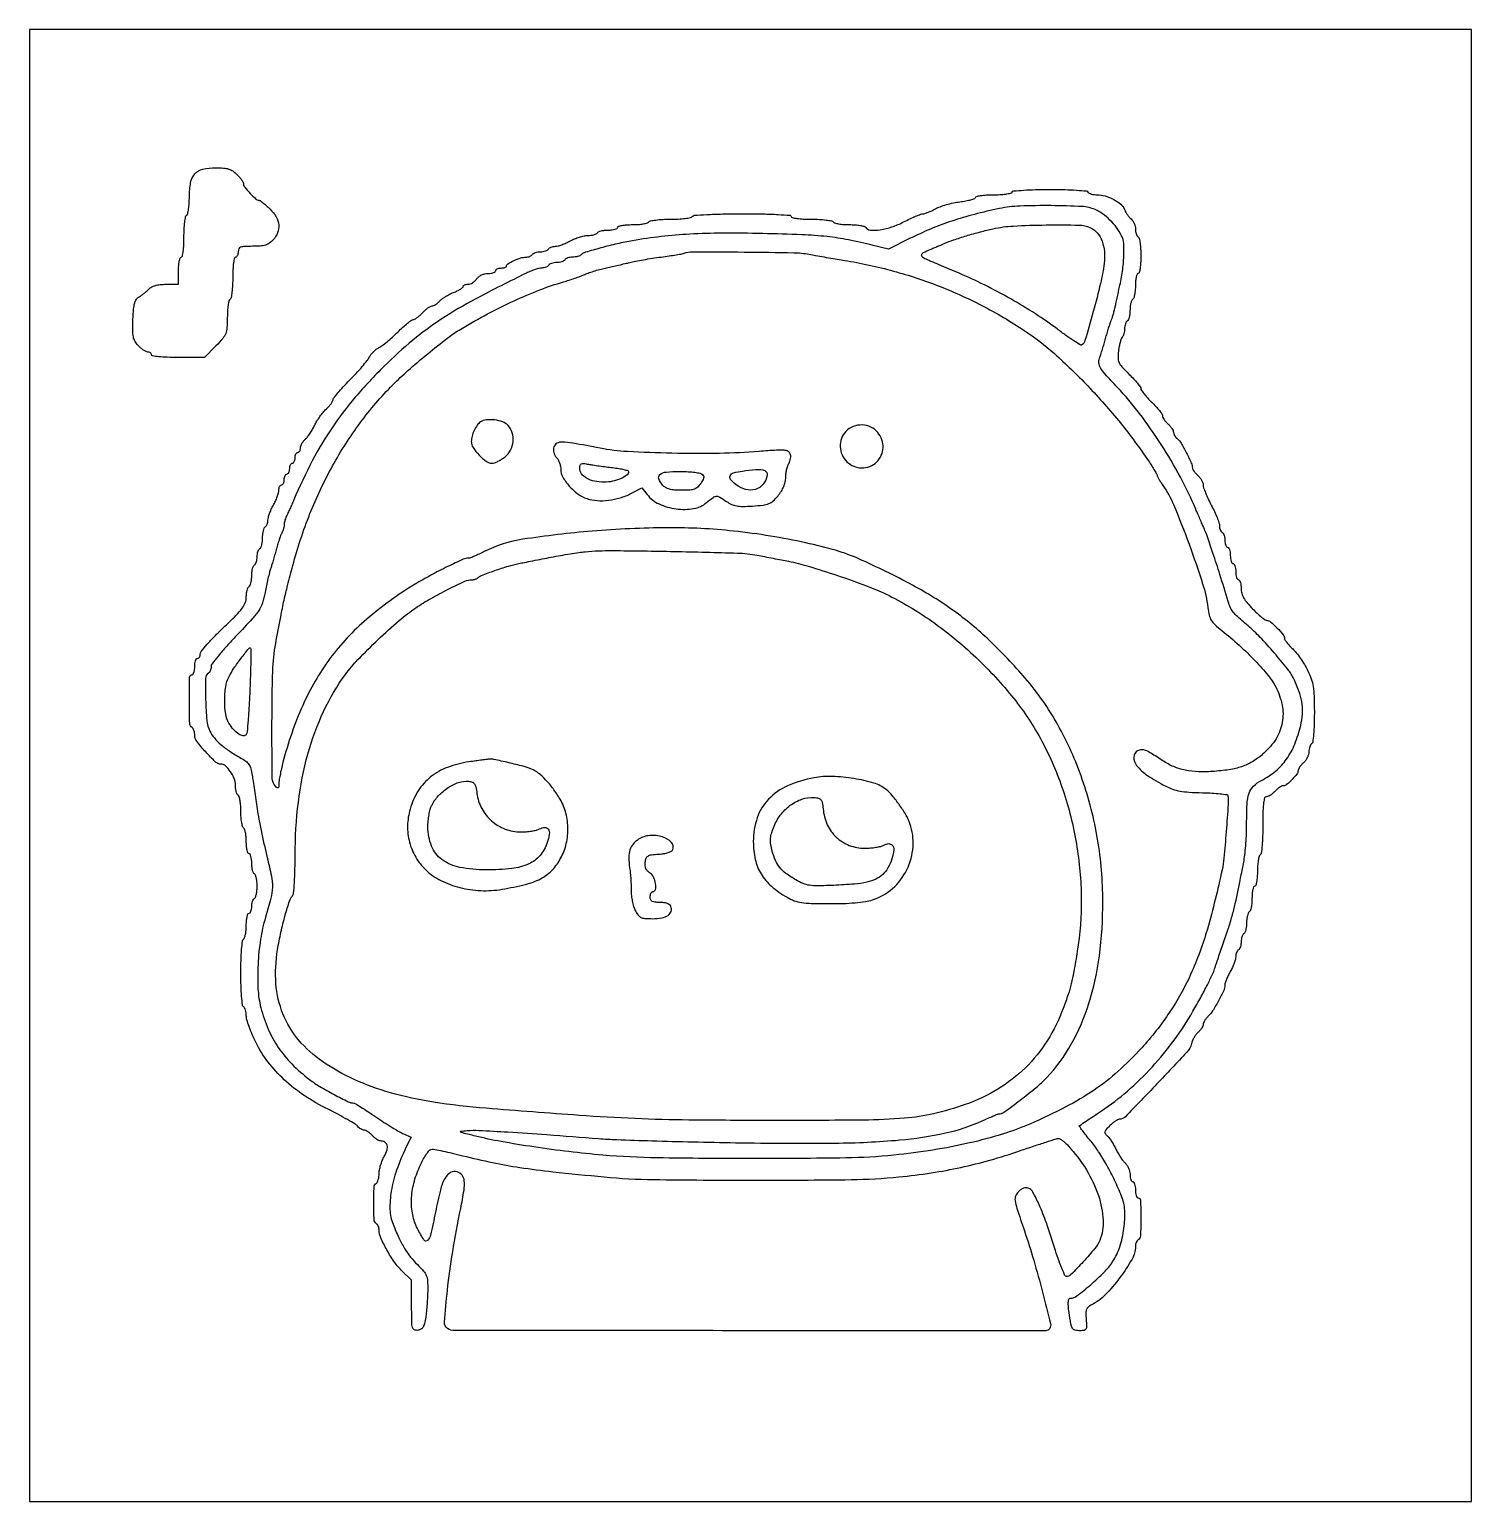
# Model space of a CAD drawing. Extents: x 0 to 532, y 0 to 543.
import ezdxf

# ---------------------------------------------------------------- set-up
doc = ezdxf.new("R2010")
doc.units = 0

msp = doc.modelspace()

# ---------------------------------------------------------------- linework, layer by layer
msp.add_lwpolyline([(0, 271.5), (0, 0), (266, 0), (532, 0), (532, 271.5), (532, 543), (266, 543), (0, 543)], close=True)
for points in [[(76.545455, 489.545455, -0.020418), (77.485144, 488.525716, -0.024553), (78.278977, 487.491477, -0.02436), (78.851518, 486.571805, -0.127719), (79, 486, 0.171785), (79.428117, 484.790688, 0.018872), (81.394948, 482.540188, 0.018275), (83.525185, 480.440091, 0.187587), (84.656938, 480, -0.157435), (85.099265, 479.857184, -0.01101), (86.153777, 479.061126, -0.014749), (87.384731, 478.028196, -0.010533), (88.702393, 476.803833, -0.067333), (90.990259, 473.895512, -0.109088), (91.960326, 470.9162, -0.120191), (91.545849, 468.012371, -0.093566), (89.825686, 465.314451, -0.054835), (88.470528, 464.156592, -0.07468), (87.024062, 463.460713, -0.05629), (85.141577, 463.104799, -0.018602), (82.325686, 463, 0.01035), (79.300957, 462.937381, 0.079629), (77.915711, 462.656115, 0.189981), (77.24653, 462.05153, 0.115656), (77, 461, -0.048028), (76.926307, 460.234582, -0.068025), (76.70625, 459.5875, -0.088204), (76.381882, 459.151477, -0.191087), (76, 459, 0.354422), (75.590659, 458.668156, 0.018695), (75.283598, 456.889754, 0.021763), (75.068713, 454.510506, 0.011639), (75, 451.559017, -0.012539), (74.927367, 448.663205, -0.018327), (74.70625, 446.122275, -0.014001), (74.394315, 444.07843, -0.21256), (74, 443.5, 0.201945), (73.60777, 442.949065, 0.018386), (73.29375, 441.256031, 0.021513), (73.072788, 439.130932, 0.015147), (73, 436.728835, -0.016036), (72.877784, 432.919098, -0.079918), (72.404807, 430.839521, -0.081413), (71.307083, 429.031269, -0.016992), (68.791792, 426.287852), (64.583584, 422), (54.791792, 422, -0.008264), (50.802254, 422.065941, -0.017182), (47.697948, 422.275532, -0.012841), (45.364854, 422.574513, -0.370041), (45, 423, 0.131618), (44.897846, 423.381349, 0.100605), (44.61058, 423.70625, 0.088108), (44.180861, 423.924805, 0.073819), (43.674314, 424, -0.116107), (43.017227, 424.15467, -0.031404), (42.085668, 424.694427, -0.030021), (41.075368, 425.459206, -0.027164), (40.12776, 426.364006, -0.057337), (38.95323, 427.942705, -0.082227), (38.338463, 429.570992, -0.049771), (38.114811, 431.858432, -0.009678), (38.203446, 436.009239, -0.009515), (38.438438, 439.938388, -0.046777), (38.818825, 442.124811, -0.088423), (39.458278, 443.47563, -0.111613), (40.485914, 444.395232, 0.02549), (41.364511, 444.944402, 0.01463), (42.367683, 445.689537, 0.01459), (43.334536, 446.49945, 0.023501), (44.103209, 447.25, -0.083385), (45.109586, 448.021549, -0.053869), (46.476301, 448.567527, -0.043551), (48.218665, 448.894275, -0.024588), (50.367295, 449), (55, 449), (55, 454, -0.01883), (55.072205, 455.916554, -0.03053), (55.29375, 457.53125, -0.031449), (55.610183, 458.719449, -0.322437), (56, 459, 0.354422), (56.409341, 459.331844, 0.018695), (56.716402, 461.110246, 0.021763), (56.931287, 463.489494, 0.011639), (57, 466.440983, -0.012539), (57.072633, 469.336795, -0.018327), (57.29375, 471.877725, -0.014001), (57.605685, 473.92157, -0.21256), (58, 474.5, 0.201683), (58.392183, 475.050282, 0.018495), (58.70625, 476.736155, 0.021591), (58.927208, 478.852665, 0.015213), (59, 481.244566, -0.044155), (59.471602, 486.574501, -0.140503), (61.029786, 489.753935, -0.153841), (63.934762, 491.458537, -0.056399), (68.719769, 492, -0.018908), (71.598215, 491.891111, -0.05714), (73.522342, 491.521506, -0.073036), (75.040903, 490.78843, -0.047495)], [(390.5, 483, 0.141978), (390.926041, 482.614759, 0.041888), (391.755269, 482.29375, 0.038353), (392.793085, 482.07368, 0.033084), (393.905379, 482, -0.072089), (396.886171, 481.567987, -0.051224), (400.013766, 480.281578, -0.053102), (402.618695, 478.50449, -0.126338), (403.960733, 476.60328, 0.036272), (404.395737, 475.669196, 0.024322), (405.018794, 474.668705, 0.024533), (405.721007, 473.753891, 0.043614), (406.395824, 473.086458, -0.071543), (407.010156, 472.407173, -0.044601), (407.528773, 471.465123, -0.04389), (407.881853, 470.421992, -0.059734), (408, 469.436572, 0.039551), (408.073901, 468.503768, 0.04255), (408.29375, 467.617557, 0.046682), (408.61574, 466.899452, 0.126268), (409, 466.5, -0.204655), (409.392727, 465.942244, -0.017258), (409.70625, 464.171475, -0.020711), (409.927252, 461.953428, -0.014475), (410, 459.440983, -0.014034), (409.929521, 456.930417, -0.024479), (409.711186, 454.860246, -0.022248), (409.399909, 453.312875, -0.344703), (409, 453, 0.308946), (408.611648, 452.73472, 0.037703), (408.29375, 451.695461, 0.03416), (408.072294, 450.261135, 0.021227), (408, 448.559017, -0.02093), (407.926887, 446.813184, -0.027868), (407.70625, 445.241025, -0.027581), (407.388891, 443.999702, -0.179846), (407, 443.5, 0.158284), (406.61344, 443.044084, 0.036095), (406.29375, 442.070061, 0.033884), (406.073436, 440.840047, 0.02738), (406, 439.5, -0.02738), (405.926564, 438.159953, -0.033884), (405.70625, 436.929939, -0.036095), (405.38656, 435.955916, -0.158284), (405, 435.5, 0.123387), (404.615893, 435.105214, 0.047457), (404.29375, 434.405225, 0.0433), (404.073939, 433.544102, 0.040867), (404, 432.640983, -0.034678), (403.935584, 431.713328, -0.032157), (403.743363, 430.779226, -0.033729), (403.462214, 429.970754, -0.085572), (403.126343, 429.45, 0.10118), (402.756223, 428.835181, 0.018459), (402.357284, 427.56043, 0.019187), (401.997363, 426.009384, 0.016383), (401.735108, 424.351463, 0.033425), (401.590227, 421.825563, 0.105372), (401.957645, 420.178631, 0.078227), (403.029397, 418.562612, 0.013259), (405.608766, 415.893255, -0.011732), (407.290827, 414.163113, -0.016246), (408.710075, 412.529702, -0.012772), (409.793823, 411.125569, -0.159272), (410, 410.49474, 0.155491), (410.197738, 409.874265, 0.014558), (411.175, 408.578387, 0.017585), (412.467929, 407.075436, 0.012929), (414, 405.5, -0.013552), (415.532003, 403.9207, -0.018254), (416.825, 402.40598, -0.015476), (417.797411, 401.097582, -0.15323), (418, 400.45204, 0.116386), (418.132194, 399.89182, 0.033013), (418.5875, 399.113776, 0.031344), (419.234548, 398.276839, 0.028616), (420, 397.5, -0.030542), (420.765408, 396.717205, -0.032529), (421.4125, 395.862576, -0.034438), (421.865827, 395.060035, -0.111796), (422, 394.467457, 0.096827), (422.109526, 393.907184, 0.04183), (422.455166, 393.226264, 0.039331), (422.956622, 392.54131, 0.0419), (423.549502, 391.958917, -0.088503), (424.890341, 390.371939, -0.013925), (426.848243, 386.76347, -0.013056), (428.610374, 383.051104, -0.104646), (429, 381.209852, 0.132169), (429.123987, 380.748998, 0.027552), (429.5875, 380.042634, 0.027132), (430.234368, 379.258964, 0.022734), (431, 378.5, -0.042591), (431.765299, 377.678675, -0.0381), (432.4125, 376.709562, -0.040136), (432.858077, 375.744162, -0.088275), (433, 374.946558, 0.083383), (433.167695, 373.947982, 0.012554), (433.88125, 372.039952, 0.013795), (434.85138, 369.811335, 0.011525), (436, 367.5, -0.012137), (437.148573, 365.18165, -0.014288), (438.11875, 362.931857, -0.013226), (438.828869, 360.999146, -0.081595), (439, 359.957471, 0.049327), (439.074117, 359.20801, 0.047364), (439.29375, 358.476821, 0.051098), (439.616614, 357.86942, 0.107043), (440, 357.5, -0.130646), (440.384508, 357.093337, -0.045439), (440.70625, 356.346475, -0.041396), (440.926158, 355.42066, -0.037634), (441, 354.440983, 0.039081), (441.07317, 353.50628, 0.058208), (441.29375, 352.717039, 0.076538), (441.617207, 352.179376, 0.222681), (442, 352, -0.254951), (442.384262, 351.790443, -0.06271), (442.70625, 351.11875, -0.048861), (442.927234, 350.149251, -0.031626), (443, 349, 0.031626), (443.072766, 347.850749, 0.048861), (443.29375, 346.88125, 0.06271), (443.615738, 346.209557, 0.254951), (444, 346, -0.254951), (444.384262, 345.790443, -0.06271), (444.70625, 345.11875, -0.048861), (444.927234, 344.149251, -0.031626), (445, 343, 0.031626), (445.072766, 341.850749, 0.048861), (445.29375, 340.88125, 0.06271), (445.615738, 340.209557, 0.254951), (446, 340, -0.265226), (446.384863, 339.780401, -0.058056), (446.70625, 339.056431, -0.045998), (446.927341, 338.018512, -0.029495), (447, 336.787852, 0.065097), (447.231552, 335.016874, 0.062908), (447.911244, 333.342771, 0.047395), (449.16768, 331.529836, 0.018819), (451.208208, 329.287852, 0.012185), (452.90062, 327.645446, 0.016752), (454.504761, 326.259556, 0.01345), (455.88508, 325.205577, 0.157594), (456.521117, 325, -0.181486), (457.845381, 324.502958, -0.019468), (460.270238, 322.21178, -0.019687), (462.508021, 319.738424, -0.175795), (463, 318.382372, 0.146365), (463.165004, 317.830773, 0.019217), (463.883377, 316.824009, 0.020992), (464.855649, 315.67008, 0.016168), (466.007241, 314.493063, -0.033625), (467.33742, 313.035072, -0.015803), (468.863353, 310.988842, -0.01558), (470.333073, 308.735757, -0.021138), (471.507241, 306.609627, -0.029483), (472.849952, 303.463285, -0.046886), (473.575609, 300.629684, -0.032061), (473.911228, 297.02732, -0.0072), (474, 290.862673, -0.008299), (473.929516, 286.616659, -0.013647), (473.712353, 283.030926, -0.008553), (473.40765, 280.13654, -0.22762), (473, 279.5, 0.125069), (472.615805, 279.102497, 0.047009), (472.29375, 278.392002, 0.042863), (472.073917, 277.516318, 0.040093), (472, 276.595971, -0.071751), (471.854699, 275.58864, -0.041955), (471.4125, 274.449806, -0.041009), (470.765473, 273.36105, -0.054318), (470, 272.5, 0.025925), (469.234474, 271.7314, 0.029531), (468.5875, 270.918978, 0.03073), (468.128899, 270.174372, 0.123265), (468, 269.659464, -0.166147), (467.545295, 268.328859, -0.02858), (465.76975, 266.286877, -0.028324), (463.775944, 264.46159, -0.172859), (462.480674, 264, 0.114719), (461.908914, 263.867068, 0.033541), (461.122188, 263.4125, 0.031777), (460.278957, 262.765436, 0.029303), (459.5, 262, -0.033439), (458.70814, 261.234645, -0.034148), (457.826608, 260.5875, -0.036283), (456.98636, 260.136671, -0.105367), (456.345012, 260, 0.322438), (455.674241, 259.517245, 0.048796), (455.282205, 257.809315, 0.026542), (455.05786, 254.825395, 0.005493), (455, 249.559017, -0.008613), (454.929152, 245.446467, -0.013933), (454.711258, 241.954336, -0.008824), (454.405641, 239.130983, -0.226705), (454, 238.5, 0.194165), (453.60908, 237.967949, 0.021638), (453.29375, 236.465225, 0.023783), (453.072902, 234.570094, 0.017115), (453, 232.440983, -0.017292), (452.927848, 230.35528, -0.028158), (452.70625, 228.598289, -0.027462), (452.390894, 227.290799, -0.331172), (452, 227, 0.308946), (451.611648, 226.73472, 0.037703), (451.29375, 225.695461, 0.03416), (451.072294, 224.261135, 0.021227), (451, 222.559017, -0.02093), (450.926887, 220.813184, -0.027868), (450.70625, 219.241025, -0.027581), (450.388891, 217.999702, -0.179846), (450, 217.5, 0.158284), (449.61344, 217.044084, 0.036095), (449.29375, 216.070061, 0.033884), (449.073436, 214.840047, 0.02738), (449, 213.5, -0.02738), (448.926564, 212.159953, -0.033884), (448.70625, 210.929939, -0.036095), (448.38656, 209.955916, -0.158284), (448, 209.5, 0.128561), (447.615613, 209.096789, 0.04604), (447.29375, 208.363811, 0.041947), (447.073871, 207.457084, 0.038534), (447, 206.5, -0.038534), (446.926129, 205.542916, -0.041947), (446.70625, 204.636189, -0.04604), (446.384387, 203.903211, -0.128561), (446, 203.5, 0.11012), (445.616496, 203.125941, 0.05052), (445.29375, 202.502285, 0.046631), (445.07409, 201.748074, 0.047589), (445, 200.971399, -0.067431), (444.868364, 199.999758, -0.020286), (444.4125, 198.576067, -0.019929), (443.765531, 197.003493, -0.020403), (443, 195.5, 0.014968), (442.234373, 194.035886, 0.016729), (441.5875, 192.581231, 0.016221), (441.120887, 191.312935, 0.080196), (441, 190.564084, -0.108022), (440.558769, 188.545602, -0.015217), (438.653011, 184.707303, -0.017494), (436.478686, 180.964386, -0.065979), (434.75, 178.882705, 0.035117), (434.080331, 178.170436, 0.034708), (433.514063, 177.368776, 0.03683), (433.120765, 176.598287, 0.099918), (433, 176, -0.104749), (432.873307, 175.401887, -0.037681), (432.459471, 174.631224, -0.035375), (431.864043, 173.829568, -0.035061), (431.159901, 173.117295, 0.050175), (430.408242, 172.309612, 0.029372), (429.67186, 171.21098, 0.029135), (429.058033, 170.01302, 0.043384), (428.678198, 168.898807, -0.127612), (426.976466, 165.751585, -0.003262), (415.824503, 153.925222, -0.002323), (404.278223, 141.951497, -0.20243), (402.024342, 141, 0.125378), (401.444104, 140.852179, 0.025231), (400.528032, 140.291336, 0.025192), (399.502041, 139.511074, 0.021213), (398.496618, 138.587527, 0.016631), (397.195498, 137.196847, 0.117288), (396.766404, 136.383334, 0.212648), (396.880693, 135.706137, 0.073087), (397.560527, 134.949767, -0.05737), (398.24102, 134.238739, -0.017663), (399.09689, 133.023312, -0.017416), (399.965652, 131.585013, -0.018273), (400.717481, 130.11224, 0.020642), (401.492995, 128.610672, 0.01734), (402.433421, 127.086015, 0.01769), (403.390808, 125.75271, 0.045272), (404.199027, 124.882705, -0.067432), (404.88878, 124.071109, -0.04226), (405.470964, 122.967133, -0.041763), (405.867656, 121.759333, -0.058533), (406, 120.632705, 0.036156), (406.073007, 119.624414, 0.054665), (406.29375, 118.773357, 0.071575), (406.61673, 118.190363, 0.234665), (407, 118, -0.254951), (407.384262, 117.790443, -0.06271), (407.70625, 117.11875, -0.048861), (407.927234, 116.149251, -0.031626), (408, 115, 0.031626), (408.072766, 113.850749, 0.048861), (408.29375, 112.88125, 0.06271), (408.615738, 112.209557, 0.254951), (409, 112, -0.404307), (409.87452, 111.15467, -0.008485), (409.986532, 104.554855, -0.009524), (409.86124, 97.977824, -0.249791), (409, 96.5, 0.102813), (408.616763, 96.136858, 0.051802), (408.29375, 95.551026, 0.048337), (408.074148, 94.850522, 0.051843), (408, 94.137327, -0.129762), (406.74909, 89.398488, -0.03182), (402.292994, 82.593847, -0.033314), (396.817146, 76.22318, -0.082328), (391.85442, 72.605542, 0.059278), (390.628863, 71.795513, 0.12827), (389.983468, 70.878357, 0.089871), (389.742492, 69.54494, 0.019789), (389.835989, 67.211269, -0.012497), (389.975658, 64.656778, -0.128032), (389.741377, 63.633392, -0.227271), (389.087985, 63.142718, -0.049332), (387.645006, 63, -0.057271), (385.732645, 63.219767, -0.20101), (384.748575, 63.930607, -0.095778), (384.16548, 65.49145, -0.008117), (383.520493, 69.75, -0.012064), (383.251201, 72.189289, -0.042589), (383.250102, 73.764767, -0.082146), (383.483506, 74.685179, -0.29801), (383.9648, 75, 0.165095), (386.398141, 75.82598, 0.014532), (391.510541, 79.990197, 0.019996), (396.472398, 84.636681, 0.049586), (399.596217, 88.506502, 0.065625), (402.239369, 93.992545, 0.045879), (403.7811, 100.690975, 0.04672), (404.055492, 107.35408, 0.083036), (402.871134, 112.702947, 0.015506), (400.314598, 118.511662, 0.016367), (397.445458, 124.045062, 0.01736), (394.437346, 128.998037, 0.026627), (391.465319, 133.042279, -0.003964), (389.79501, 135.111745, -0.006579), (388.423562, 136.886216, -0.001735), (387.268609, 138.433058, -0.382745), (387.284357, 138.601537, -0.038752), (387.465734, 138.74495, -0.000133), (389.786655, 140.303339, -0.000728), (392.417693, 142.063391, -0.000456), (395.5, 144.114773, 0.032915), (405.014269, 151.379321, 0.027511), (414.113902, 160.254757, 0.027086), (422.333339, 170.239981, 0.029094), (429.215166, 180.827436, 0.0048), (432.081082, 185.967873, 0.006701), (434.537837, 190.623038, 0.006313), (436.445752, 194.478077, 0.040412), (437.225299, 196.511023, -0.00902), (437.590307, 197.676846, -0.001395), (438.361743, 199.971988, -0.001556), (439.28777, 202.674146, -0.001352), (440.27459, 205.5, 0.005874), (442.206699, 211.197792, 0.010192), (443.658411, 215.978724, 0.011061), (444.831781, 220.530445, 0.008747), (445.90493, 225.5, -0.000004), (446.359366, 227.798484, -0.000002), (446.91247, 230.595848, -0.000002), (447.471724, 233.424192, -0.000003), (447.946723, 235.82629, 0.019683), (448.352343, 238.407452, 0.008707), (448.693833, 241.842135, 0.008602), (448.929938, 245.498599, 0.011462), (449.011006, 248.82629, -0.010182), (449.193521, 257.198161, -0.067374), (449.927276, 261.307264, -0.124869), (451.542495, 263.885277, -0.072025), (454.543029, 266.022131, 0.056117), (459.692699, 269.448932, 0.0631), (463.725804, 273.817476, 0.058376), (466.768063, 279.348861, 0.038854), (468.967886, 286.250605, 0.037141), (469.626521, 290.421003, 0.054718), (469.526744, 294.124214, 0.048004), (468.596889, 298.056563, 0.021656), (466.671324, 303, 0.06172), (464.625223, 306.428731, 0.010755), (459.862716, 312.284266, 0.012474), (454.584667, 318.190696, 0.025503), (450.105683, 322.495581, -0.003233), (445.630162, 326.429251, -0.038202), (444.025239, 328.094638, -0.072879), (443.10006, 329.620564, -0.025545), (442.222295, 332.036721, 0.001844), (439.157038, 341.908299, 0.003539), (436.61346, 349.798853, 0.003766), (434.571044, 355.831456, 0.021126), (433.319328, 359, -0.001543), (432.616563, 360.593391, -0.000911), (431.786808, 362.5, -0.000912), (430.965234, 364.406781, -0.001564), (430.288095, 366, 0.023929), (424.629157, 377.817233, 0.0193), (417.47487, 389.942795, 0.019478), (409.503981, 401.333, 0.026337), (401.387776, 410.925888, -0.004905), (396.79697, 415.902889, -0.046756), (395.067161, 418.217487, -0.118354), (394.515325, 419.92407, -0.107263), (394.768034, 421.762868, 0.009232), (395.236954, 423.12379, 0.003615), (395.835594, 425.017843, 0.003577), (396.453867, 427.076597, 0.004446), (396.998007, 429, -0.004812), (397.528381, 430.869529, -0.004537), (398.104806, 432.765625, -0.004514), (398.645855, 434.436089, -0.015714), (399.038658, 435.5, 0.018186), (399.394015, 436.477333, 0.008001), (399.795997, 437.79375, 0.007906), (400.178328, 439.205057, 0.010513), (400.478415, 440.5, -0.002116), (400.79186, 441.96395, -0.000877), (401.227472, 443.940625, -0.000867), (401.701729, 446.057498, -0.001119), (402.14503, 448, 0.021412), (403.222913, 453.798574, 0.025347), (403.725542, 459.350307, 0.026623), (403.661566, 464.044613, 0.09886), (402.893454, 466.886883, 0.044385), (401.052014, 469.892152, 0.037663), (398.613898, 472.70739, 0.038681), (395.872823, 475.037095, 0.057324), (393.127876, 476.581906, 0.087675), (388.299289, 477.677802, 0.009674), (376.922366, 478.007007, 0.012339), (365.404025, 477.833096, 0.040087), (357.82629, 476.920098, 0.013441), (348.616671, 474.79364, 0.017328), (340.293071, 472.323796, 0.018061), (332.452156, 469.379416, 0.017106), (324.698201, 465.827538), (316.896402, 461.925591), (311.198201, 463.361551, 0.013605), (302.140249, 465.383802, 0.021493), (294.270661, 466.568895, 0.016397), (284.952969, 467.256841, 0.004715), (270.5, 467.711947, 0.006687), (255.649858, 467.840794, 0.012515), (243.640912, 467.483713, 0.014579), (233.017939, 466.590228, 0.014723), (222.5, 465.081077, 0.013612), (216.857331, 463.942092, 0.010335), (210.737203, 462.398477, 0.006062), (205.12624, 460.785872, 0.114673), (203.55, 459.88268, -0.08587), (203.029106, 459.543367, -0.034057), (202.220774, 459.259287, -0.032455), (201.286672, 459.065086, -0.035038), (200.359017, 459, 0.040867), (199.455898, 458.926061, 0.0433), (198.594775, 458.70625, 0.047457), (197.894786, 458.384107, 0.123387), (197.5, 458, -0.128561), (197.096789, 457.615613, -0.04604), (196.363811, 457.29375, -0.041947), (195.457084, 457.073871, -0.038534), (194.5, 457, 0.038534), (193.542916, 456.926129, 0.041947), (192.636189, 456.70625, 0.04604), (191.903211, 456.384387, 0.128561), (191.5, 456, -0.107351), (191.130118, 455.616603, -0.051043), (190.521109, 455.29375, -0.047291), (189.78764, 455.074115, -0.049149), (189.035484, 455, 0.062462), (188.074158, 454.879436, 0.017022), (186.602084, 454.450447, 0.01694), (184.951849, 453.845291, 0.016884), (183.344501, 453.129182, 0.008655), (164.726793, 443.667389, 0.022975), (151.880144, 436.080654, 0.028473), (141.458217, 428.380449, 0.021521), (130.912907, 418.823102, 0.020656), (120.196303, 407.32336, 0.028482), (111.63323, 396.103678, 0.028281), (104.356671, 383.920701, 0.019947), (97.532875, 369.5, -0.003318), (96.814446, 367.841232, -0.00316), (96.062482, 366.164923, -0.003134), (95.379387, 364.692072, -0.011215), (94.915933, 363.763569, 0.03057), (94.56516, 362.98701, 0.022387), (94.269055, 362.088618, 0.022764), (94.064929, 361.209273, 0.045676), (94, 360.5, -0.045013), (93.936017, 359.790721, -0.022473), (93.73488, 358.911382, -0.022109), (93.443113, 358.012977, -0.030286), (93.097464, 357.236431, 0.030247), (92.671366, 356.279348, 0.00782), (92.103601, 354.688202, 0.007928), (91.512296, 352.850174, 0.008002), (90.981488, 351, -0.002961), (90.455364, 349.093859, -0.002516), (89.877855, 347.0875, -0.002536), (89.333546, 345.265921, -0.007145), (88.928419, 344, 0.019341), (88.53045, 342.643329, 0.005008), (87.996412, 340.428889, 0.005087), (87.438153, 337.890152, 0.005167), (86.934684, 335.353664, -0.031866), (85.946185, 331.471373, -0.067938), (84.605495, 328.686678, -0.039729), (82.153992, 325.55249, -0.00527), (76.390289, 319.411749, 0.008307), (72.792495, 315.531641, 0.01205), (69.758398, 311.979832, 0.007728), (67.362473, 308.939417, 0.164444), (67, 307.867102, -0.05172), (66.925853, 307.152213, -0.048292), (66.70625, 306.450275, -0.051771), (66.383244, 305.863438, -0.103014), (66, 305.5, 0.255656), (64.944297, 303.641688, 0.010767), (64.987439, 295.786495, 0.016542), (65.450307, 288.094924, 0.092652), (66.577246, 284.145611, 0.061004), (68.210631, 281.677363, 0.037798), (70.663614, 279.207725, 0.031994), (73.919432, 276.736467, 0.020204), (78, 274.263276, -0.035218), (79.862471, 273.0566, -0.086495), (80.973959, 271.870509, -0.080475), (81.663835, 270.324756, -0.027574), (82.162375, 267.915397, -0.000127), (82.49745, 265.677918, -0.000044), (82.980171, 262.447023, -0.000043), (83.511491, 258.886593, -0.000051), (84.016218, 255.5, 0.009266), (84.649011, 251.731821, 0.004515), (85.589017, 246.945824, 0.004476), (86.656896, 241.982419, 0.006454), (87.697301, 237.613445, -0.012179), (89.263119, 230.687167, -0.05636), (89.61269, 226.602544, -0.055344), (89.045024, 222.509191, -0.011481), (87.095081, 215.5, 0.035725), (85.261246, 207.40875, 0.025094), (84.316727, 198.115067, 0.025444), (84.314673, 189.138837, 0.050359), (85.38692, 182.105177, 0.038963), (88.063986, 174.284352, 0.04727), (91.792625, 167.493924, 0.046173), (96.810033, 161.401089, 0.034609), (103.345316, 155.664297, 0.028185), (107.135294, 153.099825, 0.012574), (112.386198, 150.13935, 0.008238), (117.608967, 147.474803, 0.114315), (119.658567, 147, -0.139586), (120.073519, 146.881855, -0.002007), (122.2753, 145.5052, -0.005361), (124.819802, 143.861619, -0.003488), (127.725032, 141.911319, 0.006039), (130.789615, 139.876646, 0.006538), (133.822928, 137.970884, 0.006194), (136.463174, 136.404393, 0.031279), (137.998014, 135.642882), (140.803827, 134.463126), (138.908302, 130.566137, 0.029621), (135.46708, 122.276834, 0.041698), (133.480591, 114.526792, 0.048595), (133.000227, 107.720236, 0.08928), (134.126382, 102.297053, 0.013961), (136.303664, 97.297883, 0.025927), (138.386973, 93.396936, 0.030603), (140.586849, 90.205719, 0.033155), (143.106146, 87.396351, -0.019666), (145.368883, 85.005976, -0.082885), (146.402977, 83.331581, -0.081699), (146.844668, 81.400207, -0.01879), (146.925877, 78.047052, -0.009104), (146.848443, 75.595116, -0.006183), (146.674989, 72.807572, -0.006231), (146.440613, 70.11956, -0.012412), (146.175877, 68, -0.018936), (145.729996, 65.642785, -0.080372), (145.192395, 64.316916, -0.131002), (144.413059, 63.569247, -0.091016), (143.25, 63.180449, -0.13931), (141.981583, 63.353714, -0.232725), (141.301488, 64.159698, -0.057485), (141.04217, 66.162904, -0.003473), (141, 72.234282), (141, 81.607666), (137.483934, 85.015572, -0.047436), (134.699707, 88.279721, -0.025039), (131.862399, 92.791769, -0.023088), (129.605516, 97.289055, -0.105121), (129, 100.137327, 0.051843), (128.925852, 100.850522, 0.048337), (128.70625, 101.551026, 0.051802), (128.383237, 102.136858, 0.102813), (128, 102.5, -0.248448), (127.152944, 103.945072, -0.010789), (127.022279, 110, -0.010789), (127.152944, 116.054928, -0.248448), (128, 117.5, 0.145663), (128.385511, 117.932576, 0.040643), (128.70625, 118.791465, 0.03735), (128.926375, 119.869117, 0.031717), (129, 121.028601, -0.049721), (129.135439, 122.387223, -0.023912), (129.563157, 124.086842, -0.023437), (130.183033, 125.832446, -0.030928), (130.917129, 127.352455, 0.052402), (131.918339, 129.674774, 0.139819), (131.962116, 131.461148, 0.206309), (131.094803, 132.578103, 0.12658), (129.454988, 133, -0.116212), (128.893578, 133.132272, -0.033069), (128.114642, 133.5875, -0.031389), (127.277057, 134.23455, -0.028687), (126.5, 135, 0.030542), (125.717205, 135.765408, 0.032529), (124.862576, 136.4125, 0.034438), (124.060035, 136.865827, 0.111796), (123.467457, 137, -0.091954), (122.913032, 137.102833, -0.042731), (122.252301, 137.423794, -0.040403), (121.596037, 137.890693, -0.044765), (121.047552, 138.442703, 0.083127), (120.137849, 139.228103, 0.006461), (117.35987, 140.86849, 0.008683), (113.968096, 142.735161, 0.006523), (110.175107, 144.674778, -0.032272), (101.395579, 149.750413, -0.039838), (93.978987, 155.60613, -0.042588), (88.000246, 162.184187, -0.048452), (83.509344, 169.415353, -0.013591), (82.165919, 172.331195, -0.015049), (81.03087, 175.219271, -0.01453), (80.211784, 177.73028, -0.071687), (80, 179.199841, 0.034347), (79.926272, 180.271844, 0.039242), (79.70625, 181.275639, 0.042963), (79.385014, 182.079688, 0.138692), (79, 182.5, -0.230691), (78.585585, 183.155493, -0.007624), (78.284044, 186.317485, -0.012661), (78.069272, 190.253706, -0.007297), (78, 195, -0.007297), (78.069272, 199.746294, -0.012661), (78.284044, 203.682515, -0.007624), (78.585585, 206.844507, -0.230691), (79, 207.5, 0.179846), (79.388891, 207.999702, 0.027581), (79.70625, 209.241025, 0.027868), (79.926887, 210.813184, 0.02093), (80, 212.559017, -0.021227), (80.072294, 214.261135, -0.03416), (80.29375, 215.695461, -0.037703), (80.611648, 216.73472, -0.308946), (81, 217, 0.222681), (81.382793, 217.179376, 0.076538), (81.70625, 217.717039, 0.058208), (81.92683, 218.50628, 0.039081), (82, 219.440983, -0.037634), (82.073842, 220.42066, -0.041396), (82.29375, 221.346475, -0.045439), (82.615492, 222.093337, -0.130646), (83, 222.5, 0.169477), (83.387676, 222.977976, 0.031768), (83.70625, 224.076814, 0.030777), (83.926732, 225.468386, 0.023905), (84, 227, 0.023905), (83.926732, 228.531614, 0.030777), (83.70625, 229.923186, 0.031768), (83.387676, 231.022024, 0.169477), (83, 231.5, -0.159713), (82.613307, 231.95866, -0.035556), (82.29375, 232.947275, -0.033489), (82.073414, 234.196361, -0.026918), (82, 235.559017, 0.027497), (81.927436, 236.877484, 0.043243), (81.70625, 237.989211, 0.053437), (81.385522, 238.770364, 0.275259), (81, 239, -0.308946), (80.611648, 239.26528, -0.037703), (80.29375, 240.304539, -0.03416), (80.072294, 241.738865, -0.021227), (80, 243.440983, 0.02093), (79.926887, 245.186816, 0.027868), (79.70625, 246.758975, 0.027581), (79.388891, 248.000298, 0.179846), (79, 248.5, -0.193442), (78.609194, 249.030344, -0.02194), (78.29375, 250.517439, -0.023992), (78.072912, 252.393511, -0.017301), (78, 254.5, 0.017301), (77.927088, 256.606489, 0.023992), (77.70625, 258.482561, 0.02194), (77.390806, 259.969656, 0.193442), (77, 260.5, -0.151722), (76.614011, 260.943591, -0.03851), (76.29375, 261.854905, -0.035692), (76.073535, 263.002366, -0.029573), (76, 264.244566, 0.096986), (75.52817, 266.654142, 0.055135), (74.107132, 269.274647, 0.056496), (72.283489, 271.35421, 0.186622), (70.613538, 272, -0.192409), (68.654387, 272.782902, -0.019032), (65.048123, 276.484222, -0.020083), (61.745098, 280.452436, -0.164975), (61, 282.649191, 0.041011), (60.926057, 283.549168, 0.043381), (60.70625, 284.407636, 0.047538), (60.384091, 285.105712, 0.123077), (60, 285.5, -0.253363), (59.112437, 287.046791, -0.006164), (59.007523, 295.556692, -0.005405), (59.100081, 304.119328, -0.407896), (60, 305, 0.254951), (60.384262, 305.209557, 0.06271), (60.70625, 305.88125, 0.048861), (60.927234, 306.850749, 0.031626), (61, 308, -0.031626), (61.072766, 309.149251, -0.048861), (61.29375, 310.11875, -0.06271), (61.615738, 310.790443, -0.254951), (62, 311, 0.15787), (62.381407, 311.123503, 0.097177), (62.70625, 311.471681, 0.079099), (62.925567, 311.991677, 0.060388), (63, 312.605721, -0.172828), (63.342664, 313.567457, -0.008995), (65.496875, 316.111889, -0.013375), (68.24338, 319.076204, -0.009247), (71.5, 322.28677, 0.006423), (76.176848, 326.84568, 0.03549), (78.47886, 329.500347, 0.068728), (79.612508, 331.54534, 0.092497), (80, 333.622032, -0.028386), (80.073482, 334.915331, -0.034728), (80.29375, 336.105908, -0.037233), (80.613713, 337.049879, -0.155226), (81, 337.5, 0.158284), (81.38656, 337.955916, 0.036095), (81.70625, 338.929939, 0.033884), (81.926564, 340.159953, 0.02738), (82, 341.5, -0.02738), (82.073436, 342.840047, -0.033884), (82.29375, 344.070061, -0.036095), (82.61344, 345.044084, -0.158284), (83, 345.5, 0.128561), (83.384387, 345.903211, 0.04604), (83.70625, 346.636189, 0.041947), (83.926129, 347.542916, 0.038534), (84, 348.5, -0.038534), (84.073871, 349.457084, -0.041947), (84.29375, 350.363811, -0.04604), (84.615613, 351.096789, -0.128561), (85, 351.5, 0.158284), (85.38656, 351.955916, 0.036095), (85.70625, 352.929939, 0.033884), (85.926564, 354.159953, 0.02738), (86, 355.5, -0.02738), (86.073436, 356.840047, -0.033884), (86.29375, 358.070061, -0.036095), (86.61344, 359.044084, -0.158284), (87, 359.5, 0.11012), (87.383504, 359.874059, 0.05052), (87.70625, 360.497715, 0.046631), (87.92591, 361.251926, 0.047589), (88, 362.028601, -0.067431), (88.131636, 363.000242, -0.020286), (88.5875, 364.423933, -0.019929), (89.234469, 365.996507, -0.020403), (90, 367.5, 0.020986), (90.765531, 369.007834, 0.020208), (91.4125, 370.593403, 0.020615), (91.867537, 372.034859, 0.066235), (92, 373.030416, -0.048799), (92.073739, 373.784157, -0.068799), (92.29375, 374.421435, -0.088982), (92.618168, 374.850583, -0.188692), (93, 375, 0.191087), (93.381882, 375.151477, 0.088204), (93.70625, 375.5875, 0.068025), (93.926307, 376.234582, 0.048028), (94, 377, -0.048028), (94.073693, 377.765418, -0.068025), (94.29375, 378.4125, -0.088204), (94.618118, 378.848523, -0.191087), (95, 379, 0.191087), (95.381882, 379.151477, 0.088204), (95.70625, 379.5875, 0.068025), (95.926307, 380.234582, 0.048028), (96, 381, -0.048028), (96.073693, 381.765418, -0.068025), (96.29375, 382.4125, -0.088204), (96.618118, 382.848523, -0.191087), (97, 383, 0.191087), (97.381882, 383.151477, 0.088204), (97.70625, 383.5875, 0.068025), (97.926307, 384.234582, 0.048028), (98, 385, -0.048028), (98.073693, 385.765418, -0.068025), (98.29375, 386.4125, -0.088204), (98.618118, 386.848523, -0.191087), (99, 387, 0.160289), (99.381426, 387.125502, 0.096675), (99.70625, 387.479607, 0.078271), (99.925629, 388.008301, 0.059344), (100, 388.632705, -0.085935), (100.128434, 389.374461, -0.040803), (100.529036, 390.260883, -0.038856), (101.11183, 391.14329, -0.044458), (101.800973, 391.882705, 0.044479), (102.606276, 392.746822, 0.017855), (103.553024, 394.057451, 0.017501), (104.478563, 395.550665, 0.02116), (105.236376, 397.015, -0.027525), (106.0485, 398.536537, -0.01782), (107.144042, 400.205204, -0.017922), (108.334724, 401.763583, -0.032094), (109.435402, 402.939314, 0.02001), (110.417283, 403.93864, 0.02462), (111.246649, 404.948971, 0.024224), (111.847153, 405.846463, 0.136142), (112, 406.397409, -0.170091), (112.225892, 407.042232, -0.007163), (113.790021, 408.944185, -0.011645), (115.758836, 411.162616, -0.007948), (118.09369, 413.59453, 0.008654), (120.512884, 416.121429, 0.009799), (122.742814, 418.62971, 0.00911), (124.553132, 420.828052, 0.052095), (125.363398, 422.101728, -0.049162), (125.984217, 423.090334, -0.031325), (126.882095, 424.110743, -0.031347), (127.899052, 425.009694, -0.049721), (128.882004, 425.628492, 0.045364), (130.082252, 426.369593, 0.011126), (131.908872, 427.805105, 0.011304), (133.936076, 429.550828, 0.011072), (135.896645, 431.398199, -0.01036), (137.762203, 433.161064, -0.014585), (139.502175, 434.648221, -0.010735), (140.993193, 435.797257, -0.160125), (141.610035, 436, 0.135023), (142.155213, 436.149957, 0.024652), (143.035389, 436.734375, 0.024929), (144.024452, 437.54287, 0.020372), (145, 438.5, -0.022829), (145.985061, 439.457015, -0.026922), (147.002611, 440.265625, -0.027374), (147.919572, 440.844242, -0.127733), (148.519326, 441, 0.107799), (149.080991, 441.122517, 0.035607), (149.825942, 441.530184, 0.033542), (150.612004, 442.114177, 0.032314), (151.32342, 442.804882, -0.049717), (152.195479, 443.594587, -0.020718), (153.511473, 444.485473, -0.020253), (155.010365, 445.330139, -0.024694), (156.478408, 445.991528, 0.018719), (157.827496, 446.58004, 0.027162), (158.965532, 447.206322, 0.025798), (159.807666, 447.79363, 0.231569), (160, 448.186646, -0.205233), (160.133221, 448.497536, -0.083276), (160.522652, 448.761077, -0.063541), (161.098127, 448.940267, -0.043766), (161.779241, 449, 0.091287), (162.565449, 449.144747, 0.047927), (163.459276, 449.5875, 0.045499), (164.316802, 450.234851, 0.052224), (165, 451, -0.071939), (165.772663, 451.799784, -0.054179), (166.815796, 452.440426, -0.052617), (168.007617, 452.858496, -0.058124), (169.220759, 453, 0.034201), (170.28529, 453.072901, 0.052207), (171.183598, 453.29375, 0.067924), (171.801694, 453.616345, 0.243162), (172, 454, -0.191087), (172.151477, 454.381882, -0.088204), (172.5875, 454.70625, -0.068025), (173.234582, 454.926307, -0.048028), (174, 455, 0.035668), (174.766546, 455.054752, 0.053772), (175.414792, 455.220312, 0.069969), (175.860952, 455.462433, 0.235061), (176.007802, 455.75, -0.265512), (176.498936, 456.589288, -0.023691), (178.757557, 457.750613, -0.030124), (181.24035, 458.70595, -0.076924), (183.140348, 459, 0.051928), (183.852387, 459.074149, 0.048368), (184.551913, 459.29375, 0.051823), (185.13706, 459.616767, 0.102676), (185.5, 460, -0.128561), (185.903211, 460.384387, -0.04604), (186.636189, 460.70625, -0.041947), (187.542916, 460.926129, -0.038534), (188.5, 461, 0.038534), (189.457084, 461.073871, 0.041947), (190.363811, 461.29375, 0.04604), (191.096789, 461.615613, 0.128561), (191.5, 462, -0.11012), (191.874059, 462.383504, -0.05052), (192.497715, 462.70625, -0.046631), (193.251926, 462.92591, -0.047589), (194.028601, 463, 0.067431), (195.000242, 463.131636, 0.020286), (196.423933, 463.5875, 0.019929), (197.996507, 464.234469, 0.020403), (199.5, 465, -0.029814), (201.076616, 465.765768, -0.023203), (202.869817, 466.4125, -0.023721), (204.603115, 466.859345, -0.051263), (205.971399, 467, 0.031717), (207.130883, 467.073625, 0.03735), (208.208535, 467.29375, 0.040643), (209.067424, 467.614489, 0.145663), (209.5, 468, -0.159713), (209.95866, 468.386693, -0.035556), (210.947275, 468.70625, -0.033489), (212.196361, 468.926586, -0.026918), (213.559017, 469, 0.027497), (214.877484, 469.072564, 0.043243), (215.989211, 469.29375, 0.053437), (216.770364, 469.614478, 0.275259), (217, 470, -0.331172), (217.290799, 470.390894, -0.027462), (218.598289, 470.70625, -0.028158), (220.35528, 470.927848, -0.017292), (222.440983, 471, 0.017115), (224.570094, 471.072902, 0.023783), (226.465225, 471.29375, 0.021638), (227.967949, 471.60908, 0.194165), (228.5, 472, -0.212149), (229.077326, 472.394227, -0.014168), (231.104939, 472.70625, -0.018453), (233.626814, 472.927361, -0.012639), (236.5, 473, 0.012639), (239.373186, 473.072639, 0.018453), (241.895061, 473.29375, 0.014168), (243.922674, 473.605773, 0.212149), (244.5, 474, -0.240958), (245.223613, 474.438016, -0.004397), (249.839345, 474.727453, -0.009059), (255.640731, 474.934729, -0.004399), (263.059017, 475, -0.004075), (270.65353, 474.938103, -0.009845), (276.264754, 474.736065, -0.004844), (280.579202, 474.453629, -0.392396), (281, 474, 0.354422), (281.331844, 473.590659, 0.018695), (283.110246, 473.283598, 0.021763), (285.489494, 473.068713, 0.011639), (288.440983, 473, -0.012539), (291.336795, 472.927367, -0.018327), (293.877725, 472.70625, -0.014001), (295.92157, 472.394315, -0.21256), (296.5, 472, 0.193442), (297.030344, 471.609194, 0.02194), (298.517439, 471.29375, 0.023992), (300.393511, 471.072912, 0.017301), (302.5, 471, -0.017301), (304.606489, 470.927088, -0.023992), (306.482561, 470.70625, -0.02194), (307.969656, 470.390806, -0.193442), (308.5, 470, 0.243469), (310.214115, 468.973494, 0.051002), (313.823027, 469.117863, 0.045675), (318.187229, 470.154375, 0.039968), (322.5, 472, -0.009106), (324.783997, 473.148848, -0.011648), (326.929669, 474.11875, -0.009639), (328.74759, 474.848997, -0.090921), (329.571129, 475, 0.077562), (330.305314, 475.114579, 0.017131), (331.508355, 475.545406, 0.017418), (332.878937, 476.14596, 0.015988), (334.244867, 476.8567, -0.041243), (335.912515, 477.620141, -0.017355), (338.261152, 478.378101, -0.017032), (340.841219, 479.018798, -0.021264), (343.275283, 479.428656, 0.014983), (345.469536, 479.769857, 0.023832), (347.318364, 480.206419, 0.020395), (348.724035, 480.672744, 0.311993), (349, 481.071956, -0.352361), (349.294235, 481.437636, -0.018149), (350.892039, 481.727387, -0.022244), (352.971658, 481.933143, -0.013535), (355.440983, 482, 0.014475), (357.953428, 482.072748, 0.020711), (360.171475, 482.29375, 0.017258), (361.942244, 482.607273, 0.204655), (362.5, 483, -0.234032), (363.176747, 483.42187, -0.006584), (366.694844, 483.719772, -0.011543), (371.093106, 483.932035, -0.006285), (376.5, 484, -0.006285), (381.906894, 483.932035, -0.011543), (386.305156, 483.719772, -0.006584), (389.823253, 483.42187, -0.234032)], [(391.404755, 469.861443, -0.112137), (393.918864, 467.946761, -0.082497), (395.700964, 464.918864, -0.071289), (396.587551, 461.045326, -0.053721), (396.47968, 456.673341, -0.025615), (395.120463, 449.338284, -0.008927), (392.43814, 438.933314, -0.003348), (389.393785, 428.21929, -0.187714), (388.152157, 426.601699, -0.284232), (387.673282, 426.605927, -0.004301), (385.229964, 428.176462, -0.010091), (382.379469, 430.126889, -0.006319), (379.12006, 432.517828, 0.018492), (371.143256, 438.07573, 0.013979), (362.006101, 443.597742, 0.013683), (352.321412, 448.742158, 0.015151), (342.689446, 453.166841, 0.000012), (339.006084, 454.725443, 0.000014), (335.538462, 456.192548, 0.000012), (332.6159, 457.428869, 0.000092), (331.25, 458.006348, -0.047165), (329.492329, 458.95307, -0.31968), (329.160624, 459.82467, -0.21007), (329.875992, 460.728926, -0.024876), (332.25, 461.839722, 0.001094), (333.640822, 462.411565, 0.000883), (335.132812, 463.031912, 0.000892), (336.508398, 463.609593, 0.002293), (337.5, 464.033468, -0.020448), (340.913276, 465.348145, -0.008278), (345.663102, 466.87073, -0.008221), (350.792329, 468.330179, -0.010951), (355.5, 469.47657, -0.040871), (362.953636, 470.49101, -0.010714), (375.017846, 470.878958, -0.007429), (387.144326, 470.828761, -0.102489)], [(287.67371, 460.060697, 0.00363), (290.014389, 459.622763, 0.001568), (293.138527, 459.071797, 0.001551), (296.466843, 458.506205, 0.002055), (299.5, 458.013251, -0.025561), (317.616468, 454.187564, -0.027175), (334.872958, 448.591991, -0.027355), (351.315812, 441.197837, -0.026661), (367, 431.995576, -0.036409), (378.107468, 423.433706, -0.020197), (390.399006, 411.518141, -0.019472), (402.435771, 397.838532, -0.022138), (412.838336, 383.819825, -0.006138), (414.04969, 381.978338, -0.008866), (415.071261, 380.318974, -0.005242), (415.886405, 378.907183, -0.128993), (416, 378.474195, 0.122257), (416.099795, 378.072161, 0.010191), (416.625183, 377.12623, 0.01311), (417.313119, 376.013172, 0.009741), (418.128281, 374.819846, -0.05652), (422.135861, 367.585047, -0.010123), (427.763158, 353.191645, -0.010623), (432.803406, 338.534175, -0.048055), (434.721152, 329.70662, 0.029142), (435.214545, 326.934721, 0.078952), (435.975198, 325.094694, 0.069398), (437.328451, 323.448866, 0.018904), (439.89548, 321.259043, -0.016892), (446.288024, 315.850134, -0.017839), (452.181475, 310.116014, -0.018743), (456.970017, 304.721324, -0.052125), (459.761749, 300.5, -0.071358), (462.111252, 293.808613, -0.093417), (462.168865, 287.340859, -0.09436), (459.873673, 281.344284, -0.074274), (455.373811, 276.023348, -0.037898), (451.53861, 273.139311, -0.054303), (447.730994, 271.250381, -0.047482), (443.23367, 270.067831, -0.021681), (437.197517, 269.346881, -0.025248), (431.271031, 269.19848, -0.043862), (426.384487, 269.753604, -0.049735), (422.115904, 271.074846, -0.046257), (418.080432, 273.237752, 0.005407), (413.733195, 276.046598, 0.046651), (411.67608, 277.090495, 0.112218), (410.239603, 277.311801, 0.105579), (408.813328, 276.900096, 0.271788), (407.407062, 274.599421, 0.172882), (408.436356, 271.539532, 0.078123), (412.429247, 267.834709, 0.0296), (419, 263.959334, 0.034122), (421.717884, 262.792634, 0.039391), (424.442969, 262.072015, 0.029612), (427.821706, 261.662643, 0.010139), (432.752486, 261.459924, -0.008925), (436.307529, 261.322411, -0.014486), (439.319356, 261.064326, -0.008173), (441.764168, 260.742714, -0.336906), (442.114936, 260.383663, -0.047951), (442.20332, 257.225277, -0.002554), (441.46986, 247.190234, -0.003432), (440.634177, 237.374471, -0.029139), (439.972781, 233, -0.018141), (434.526889, 211.181178, -0.035857), (428.36584, 194.436077, -0.04169), (420.597755, 180.469178, -0.036576), (410.306524, 167.31873, -0.026209), (401.641386, 158.725281, -0.032964), (392.733608, 151.769929, -0.02998), (382.321934, 145.569985, -0.01676), (369, 139.239087, -0.028159), (358.880793, 135.501521, -0.018076), (346.784407, 132.265982, -0.01668), (333.289839, 129.644711, -0.014238), (318.919244, 127.765555, -0.021926), (301.168986, 126.740114, -0.003517), (266.447837, 126.503059, -0.003791), (231.640072, 126.774167, -0.017456), (211.5, 127.787675, -0.008381), (199.031684, 129.063268, -0.007347), (186.051721, 130.805247, -0.007599), (174.001113, 132.790781, -0.014945), (164.5, 134.799815, -0.001537), (159.825573, 135.950385, -0.087925), (159.017268, 136.311173, -0.693841), (159.083701, 136.585518, -0.00936), (161.5, 136.831217, -0.032787), (165.800276, 136.904606, -0.002981), (176.514486, 136.320663, -0.003251), (190.878674, 135.358099, -0.001404), (210, 133.897802, 0.010464), (216.699292, 133.508107, 0.001747), (229.578125, 133.074135, 0.001914), (244.725402, 132.674738, 0.001696), (260.5, 132.37275, 0.005844), (297.232527, 132.223549, 0.02022), (320.98464, 133.365968, 0.031214), (337.948535, 135.945472, 0.053974), (351.472101, 140.444374, -0.003314), (353.651162, 141.423684, -0.004931), (355.572327, 142.249285, -0.00226), (357.215983, 142.927792, -0.097047), (357.584505, 143, 0.157123), (359.478138, 143.610129, 0.005958), (365.529717, 148.071829, 0.011544), (371.395945, 152.722346, 0.030236), (375.313318, 156.400041, 0.062052), (384.314097, 168.679039, 0.050238), (390.804153, 183.684753, 0.044944), (394.70842, 201.310186, 0.032447), (395.982541, 221.412871, 0.041177), (394.058516, 244.296389, 0.042179), (388.411724, 266.365349, 0.043509), (379.37039, 286.515701, 0.050805), (367.356139, 303.696198, 0.024024), (354.054204, 317.696762, 0.035185), (340.980492, 328.544248, 0.032741), (325.815984, 337.98419, 0.017457), (305.975349, 347.726196, 0.035366), (297.683232, 350.760748, 0.015563), (286.353244, 353.641607, 0.014501), (273.362337, 356.124758, 0.013063), (259.789414, 357.950924, 0.028577), (235.517692, 359.177168, 0.018827), (207.583356, 357.938634, 0.017312), (181.976638, 354.939875, 0.079624), (167.791006, 350.394095, -0.007909), (165.908314, 349.477194, -0.010376), (164.159505, 348.703265, -0.008119), (162.682106, 348.113773, -0.091104), (162.062879, 348, 0.106901), (159.980298, 347.549593, 0.006704), (154.259116, 344.860401, 0.010533), (148.026951, 341.664287, 0.012203), (142.238012, 338.354854, 0.041354), (124.41531, 325.457979, 0.055868), (110.863847, 310.914763, 0.0556), (100.822708, 293.675001, 0.040434), (93.509574, 272.70121, 0.008133), (92.93169, 270.323381, 0.008624), (92.443437, 267.973896, 0.008303), (92.09187, 265.938562, 0.038629), (92, 264.75121, -0.019317), (91.957425, 263.649597, -0.220702), (91.75, 263.280242, -0.328756), (91.401135, 263.283937, -0.034903), (90.75, 263.85, -0.19681), (89.542248, 266.732719, -0.002423), (89.475666, 287.235643, -0.006745), (89.764545, 306.380406, -0.038385), (90.834185, 316.5, -0.001734), (92.689125, 326.384258, -0.006752), (93.940551, 332.480078, -0.008168), (95.235705, 337.954347, -0.003467), (97.142066, 345.25, -0.028878), (103.492757, 364.397142, -0.0319), (111.835288, 382.036307, -0.03297), (122.060333, 397.937223, -0.035813), (134.03244, 411.894596, -0.016741), (139.642743, 417.192205, -0.008925), (146.910332, 423.381154, -0.008602), (154.087443, 429.071461, -0.027693), (159.122807, 432.5, -0.013358), (168.974573, 438.084635, -0.014649), (178.816064, 442.956794, -0.015534), (188.283078, 446.951903, -0.021617), (197, 449.889405, 0.008065), (198.971813, 450.494907, 0.005604), (201.179787, 451.239559, 0.005654), (203.283628, 452.002261, 0.011608), (204.909913, 452.656188, -0.018152), (206.54269, 453.288035, -0.008858), (208.666502, 453.980579, -0.008774), (210.903517, 454.623723, -0.012556), (212.909913, 455.108966, 0.001854), (214.958334, 455.558198, 0.001199), (217.326662, 456.092764, 0.001205), (219.63888, 456.626357, 0.002278), (221.5, 457.069524, -0.01261), (223.543099, 457.511623, -0.004304), (226.528125, 458.052573, -0.004275), (229.835267, 458.593469, -0.00492), (233, 459.051492, 0.0031), (235.945754, 459.466883, 0.00425), (238.590625, 459.87958, 0.002778), (240.804111, 460.256907, 0.049447), (241.5, 460.451909, -0.09415), (244.525303, 461.015807, -0.001251), (263.674137, 460.90148, -0.002316), (281.969364, 460.661732, -0.043649)], [(166.399704, 398.234687, 0.09475), (165.198545, 397.05196, 0.041397), (164.080066, 395.105033, 0.041045), (163.267364, 392.923797, 0.06876), (163, 390.988818, 0.148171), (163.668561, 388.782296, 0.044317), (165.894941, 386.012039, 0.04411), (168.558625, 383.689521, 0.159236), (170.673077, 383.004967, 0.086682), (171.574837, 383.165012, 0.027803), (172.829904, 383.701835, 0.026792), (174.186404, 384.466564, 0.026983), (175.45, 385.370307, 0.102971), (177.50339, 387.854403, 0.098128), (178.440149, 390.994555, 0.099414), (178.103794, 394.220316, 0.108799), (176.545012, 396.950262, 0.123676), (174.62689, 398.232134, 0.054327), (171.635179, 398.946775, 0.054345), (168.563532, 399.00007, 0.125019)], [(301.174314, 394.685549, 0.20044), (299.086793, 389.115115, 0.190898), (301.526594, 383.567631, 0.193199), (307.073818, 381.238618, 0.203024), (312.545455, 383.454545, 0.088396), (314.260612, 385.91346, 0.099763), (314.927075, 388.711131, 0.096953), (314.463947, 391.612147, 0.07889), (312.92742, 394.365141, 0.117518), (310.437358, 396.339184, 0.102632), (307.195712, 397.104363, 0.101136), (303.877217, 396.519912, 0.11062)], [(193.507633, 389.024048, 0.064313), (193.320125, 387.987037, 0.069212), (193.410233, 386.963028, 0.068131), (193.779053, 385.989167, 0.059441), (194.409867, 385.099596, -0.060873), (195.019182, 384.235124, -0.036294), (195.532898, 383.084199, -0.035849), (195.883547, 381.844222, -0.051025), (196, 380.706056, 0.131498), (196.761276, 377.861479, 0.052286), (199.153035, 374.563608, 0.050997), (202.358488, 371.654641, 0.079232), (205.668564, 369.944369, 0.063365), (209.379446, 369.222171, 0.045395), (213.609691, 369.328267, 0.04379), (217.927561, 370.218504, 0.047445), (221.903943, 371.832915), (225.914958, 373.923572), (227.859254, 371.451801, 0.118453), (232.254725, 367.98039, 0.074899), (238.557848, 366.146417, 0.076122), (245.005651, 366.26458, 0.133085), (249.817631, 368.5, -0.016515), (252.200258, 370.374026, -0.146207), (253.445843, 370.818977, -0.151031), (254.712631, 370.499479, -0.017982), (257.158024, 368.887477, 0.045399), (259.001267, 367.812335, 0.065621), (260.797388, 367.244402, 0.046899), (263.090377, 367.057183, 0.012833), (266.719941, 367.194902, 0.012892), (270.638279, 367.546028, 0.067573), (272.729885, 368.080318, 0.090105), (274.31464, 369.084424, 0.032683), (276.157546, 371.019651, 0.032368), (277.385454, 372.700537, 0.041347), (278.276916, 374.398133, 0.045097), (278.818019, 376.082887, 0.055215), (279, 377.725795, -0.030335), (279.085013, 379.125734, -0.02491), (279.34011, 380.601971, -0.025606), (279.712928, 381.938016, -0.058798), (280.157821, 382.881103, 0.059218), (280.551847, 383.718178, 0.046145), (280.78071, 384.698163, 0.047409), (280.821825, 385.66606, 0.07869), (280.65242, 386.463396, 0.185603), (279.839322, 387.365707, 0.098599), (278.370074, 387.778295, 0.035131), (275.603803, 387.797573, 0.003824), (269.244599, 387.345862, -0.015434), (254.519728, 386.642987, -0.009282), (237.026158, 386.673263, -0.008708), (220.603417, 387.292865, -0.03377), (210.5, 388.538208, 0.003035), (200.454064, 390.408694, 0.037375), (196.581216, 390.810186, 0.129513), (194.61681, 390.352289, 0.196696)], [(215.25, 381.36978, -0.012962), (217.454147, 381.063508, -0.020841), (219.310937, 380.676148, -0.016059), (220.74797, 380.263763, -0.325634), (221, 379.917815, -0.236564), (220.319687, 378.560379, -0.057827), (218.091114, 377.266275, -0.051486), (215.113168, 376.319927, -0.051248), (212, 376, -0.051106), (208.4307, 376.365779, -0.079464), (205.544277, 377.461603, -0.103637), (203.671718, 379.130559, -0.160427), (203, 381.170203, -0.063457), (203.136986, 382.245214, -0.228126), (203.571516, 382.758949, -0.133672), (204.431254, 382.892746, -0.018156), (206.25, 382.622168, 0.008416), (207.889478, 382.345523, 0.003017), (210.234375, 382.004786, 0.002992), (212.810313, 381.662032, 0.003538)], [(272.159746, 378.5, -0.131017), (270.66864, 375.240658, -0.150153), (267.81871, 373.360799, -0.136857), (264.187594, 373.313588, -0.102227), (260.588004, 375.109436, -0.053638), (258.64733, 377.005192, -0.295981), (258.488421, 378.38817, -0.213633), (259.760742, 379.435545, -0.032123), (263.077654, 380.120241, -0.01266), (267.881214, 380.670346, -0.066409), (270.53118, 380.553887, -0.176821), (271.806598, 379.812469, -0.219088)], [(247.920929, 379.07003, -0.080284), (248.585655, 378.481703, -0.193427), (248.778798, 377.86592, -0.108362), (248.527561, 377.036375, -0.017521), (247.647876, 375.585343, -0.053927), (246.515031, 374.206562, -0.105944), (245.320981, 373.451022, -0.072695), (243.629302, 373.094128, -0.015698), (240.631935, 373, -0.018509), (237.960833, 373.098911, -0.048976), (236.078891, 373.425641, -0.067359), (234.675532, 374.026077, -0.074244), (233.533706, 374.962755, -0.096049), (232.164762, 377.225654, -0.320698), (232.599145, 378.806687, -0.147153), (234.908169, 379.755246, -0.024964), (239.718615, 379.984687, -0.012144), (242.419264, 379.912983, -0.015057), (244.925366, 379.70969, -0.013405), (246.998077, 379.422118, -0.100236)], [(268.5, 349.06772, -0.000122), (271.196698, 348.546305, -0.000076), (274.353125, 347.934701, -0.000077), (277.462083, 347.331309, -0.00014), (280, 346.837607, -0.025308), (287.292493, 345.029692, -0.007823), (298.071717, 341.585528, -0.00792), (308.793291, 337.783828, -0.023229), (316, 334.710992, -0.042173), (332.87647, 324.736695, -0.03462), (349.066298, 311.448044, -0.034944), (363.094256, 296.220759, -0.045901), (373.491482, 280.44871, -0.042364), (381.292799, 262.321881, -0.038638), (386.219627, 242.574313, -0.038813), (388.033681, 222.399175, -0.043781), (386.567826, 203, -0.003755), (385.272055, 195.471107, -0.015824), (384.318384, 190.98781, -0.019774), (383.187379, 187.066136, -0.008364), (381.375573, 181.895742, -0.052848), (375.492227, 170.002258, -0.057729), (367.390296, 159.989534, -0.057671), (357.205945, 152.086257, -0.052561), (345.170723, 146.424595, -0.026527), (333.565666, 143.066868, -0.03665), (322.857563, 141.390027, -0.018441), (307.585892, 140.699444, -0.002239), (274, 140.570695, -0.002333), (243.277392, 140.733838, -0.008129), (223.44649, 141.254202, -0.0075), (202.864951, 142.438783, -0.001766), (168.5, 145.056362, -0.018063), (149.018832, 147.319983, -0.0315), (133.138312, 150.7842, -0.037063), (119.805471, 155.679031, -0.043862), (108.114685, 162.273891, -0.067107), (99.297244, 170.249175, -0.080027), (93.522496, 179.844119, -0.077771), (90.948627, 190.995551, -0.059151), (91.533109, 203.540829, -0.012879), (92.782492, 210.020569, -0.013998), (94.334413, 216.248148, -0.01097), (95.928516, 221.510074, -0.112309), (97.090789, 223.45, 0.172538), (97.455078, 224.261924, 0.004585), (97.738048, 228.248125, 0.009084), (97.944908, 232.996986, 0.006031), (98.017459, 238.45, -0.029777), (99.206576, 257.990544, -0.037814), (102.723903, 275.714388, -0.040971), (108.529515, 291.45287, -0.048965), (116.559804, 305.060162, -0.033809), (121.187396, 310.570026, -0.011587), (128.592219, 317.916534, -0.011754), (136.414792, 324.984504, -0.029276), (142.537214, 329.665141, -0.019892), (147.950337, 333.016871, -0.01284), (154.461575, 336.481122, -0.00885), (160.663509, 339.443205, -0.107378), (163.226301, 340, 0.040712), (163.826449, 340.048947, 0.035707), (164.438485, 340.194926, 0.037402), (164.973586, 340.408833, 0.082773), (165.330245, 340.663579, -0.105416), (166.812781, 341.625047, -0.006796), (171.671928, 343.4081, -0.010842), (176.685637, 345.049684, -0.025622), (180.5, 345.997293, 0.000227), (182.569509, 346.401145, 0.000071), (185.675, 347.009079, 0.000071), (189.143796, 347.689152, 0.000078), (192.5, 348.348188, -0.004782), (195.8928, 348.981316, -0.004113), (199.471875, 349.583523, -0.004144), (202.729381, 350.076454, -0.011909), (205, 350.345813, -0.025714), (215.037671, 350.776098, -0.002887), (237.873287, 350.448367, -0.002199), (261.159928, 349.877191, -0.04048)], [(81.315468, 299.259813, -0.004092), (81.025681, 293.375869, -0.006084), (80.667185, 288.230609, -0.002907), (80.284986, 283.875922, -0.115565), (79.981079, 282.969385, -0.298229), (78.895252, 282.461433, -0.108036), (77.224056, 283.08541, -0.069483), (75.310817, 284.734295, -0.046826), (73.616485, 287.072093, -0.095979), (72.400918, 290.484643, -0.038021), (72.027253, 295.469904, -0.038128), (72.4209, 300.544887, -0.079966), (73.637015, 304.29966, -0.030271), (75.442873, 307.358306, -0.014215), (78.121243, 311.091894, -0.005732), (80.94046, 314.708099, -0.447337), (81.588961, 314.744372, -0.202767), (81.722955, 314.413979, -0.00071), (81.652113, 310.052292, -0.003606), (81.528609, 305.087839, -0.002235)], [(162.14577, 272.843722, 0.053982), (154.22595, 270.821337, 0.079649), (148.000261, 267.282846, 0.084415), (143.441652, 262.153613, 0.068915), (140.439912, 255.4413, 0.065452), (139.498208, 249.301553, 0.068631), (140.203091, 243.229668, 0.069664), (142.506929, 237.65231, 0.070846), (146.243656, 232.957783, 0.072949), (151.774003, 229.080831, 0.054538), (158.758127, 226.477387, 0.051914), (166.516697, 225.351514, 0.051899), (174.341552, 225.847753, 0.01854), (183.000491, 227.640134, 0.057841), (188.569682, 229.715712, 0.079525), (192.497385, 232.585545, 0.062493), (195.718625, 236.768392, 0.070918), (197.884388, 242.039846, 0.061665), (198.629637, 247.968409, 0.061933), (197.906563, 253.873962, 0.072934), (195.760458, 259.077873, 0.023704), (193.154026, 263.020237, 0.0327), (190.430845, 266.273463, 0.037471), (187.719291, 268.71758, 0.06942), (185.152049, 270.187648, 0.031112), (182.110431, 271.192996, 0.006922), (176.792854, 272.512213, 0.004619), (171.363268, 273.726908, 0.074871), (169.5, 273.841443, 0.010971), (168.836296, 273.768132, 0.000722), (166.927195, 273.511939, 0.001047), (164.652501, 273.19849, 0.000782)], [(289.466317, 266.96933, 0.059511), (279.695832, 264.011077, 0.099155), (272.676678, 259.099569, 0.108602), (268.495753, 252.222295, 0.082657), (267.043924, 243.5, 0.053769), (267.759401, 236.866014, 0.082342), (269.895525, 231.505159, 0.079415), (273.715259, 226.988531, 0.046635), (279.5, 222.884013, 0.04161), (282.141228, 221.638229, 0.051857), (284.766116, 220.95698, 0.030897), (288.387904, 220.635482, 0.005897), (295, 220.536505, 0.009085), (300.139931, 220.613588, 0.01329), (304.656967, 220.883777, 0.015028), (308.386743, 221.319808, 0.039886), (311, 221.921112, 0.10528), (318.387412, 226.108566, 0.097597), (323.66788, 233.043811, 0.096668), (325.955091, 241.524149, 0.101044), (324.827666, 250.100777, 0.050713), (323.465007, 253.045148, 0.019354), (321.010254, 256.845633, 0.019295), (318.276652, 260.435692, 0.05249), (316, 262.672389, 0.09677), (311.504592, 265.005454, 0.031319), (304.160891, 266.672083, 0.031747), (296.204515, 267.446901, 0.052229)], [(165.06993, 261.229667, 0.089384), (166.863908, 255.647899, 0.090008), (170.490549, 251.05896, 0.09032), (175.486396, 248.048574, 0.090788), (181.213625, 247, 0.01976), (183.246179, 247.080357, 0.019178), (185.286587, 247.320963, 0.019495), (187.061525, 247.671004, 0.064514), (188.173101, 248.092641, -0.103096), (190.18447, 248.683955, -0.291848), (191.420242, 248.028838, -0.168644), (191.763795, 246.154415, -0.0415), (191.021365, 243.064736, -0.095747), (188.354171, 238.292922, -0.113169), (184.230815, 235.191907, -0.078563), (177.949357, 233.503158, -0.026464), (168.449705, 233, -0.047142), (158.757832, 233.915829, -0.112095), (152.161921, 236.795868, -0.140678), (148.351861, 241.742485, -0.094303), (147.003738, 248.79966, -0.023071), (147.104989, 251.026933, -0.020226), (147.411649, 253.336463, -0.020716), (147.859896, 255.40019, -0.055543), (148.397621, 256.80202, -0.068627), (150.926448, 260.387379, -0.060234), (154.436032, 263.338353, -0.063397), (158.333533, 265.23165, -0.100802), (162, 265.691058, -0.068245), (163.344753, 265.400843, -0.156065), (164.156098, 264.77315, -0.099253), (164.666554, 263.58193, -0.018579)], [(292.783039, 255.5, 0.083876), (294.327635, 249.672325, 0.097818), (297.65747, 245.0225, 0.099463), (302.454551, 242.041345, 0.089682), (308.213625, 241, 0.01976), (310.246179, 241.080357, 0.019178), (312.286587, 241.320963, 0.019495), (314.061525, 241.671004, 0.064514), (315.173101, 242.092641, -0.037504), (316.168397, 242.532851, -0.082966), (316.983452, 242.677715, -0.106127), (317.670361, 242.537674, -0.093476), (318.275263, 242.124737, -0.230877), (318.875895, 240.380284, -0.047963), (318.154414, 237.124205, -0.048179), (316.681263, 233.736543, -0.081695), (314.766818, 231.317616, -0.0731), (312.177423, 229.575136, -0.056888), (308.965943, 228.465309, -0.034912), (304.315948, 227.76594, -0.008894), (296.702911, 227.295628, -0.006768), (290.829348, 227.117164, -0.040285), (287.769872, 227.31228, -0.063669), (285.426175, 227.964404, -0.032898), (282.701693, 229.328932, -0.025406), (279.080006, 231.706367, -0.062877), (276.7766, 233.883753, -0.069698), (275.224456, 236.422445, -0.037336), (274.014242, 239.899443, -0.023199), (273.476441, 242.375002, -0.054489), (273.365666, 244.261269, -0.054881), (273.665163, 246.118761, -0.023829), (274.446381, 248.498771, -0.068943), (276.993727, 253.134322, -0.072604), (280.667738, 256.810523, -0.077642), (284.997164, 259.096305, -0.099277), (289.457547, 259.692557, -0.041933), (291.137611, 259.440647, -0.16846), (292.001193, 258.891451, -0.125988), (292.478135, 257.823216, -0.019387)], [(224.709286, 244.279386, 0.074245), (222.674242, 242.509463, 0.10121), (221.500976, 240.387173, 0.080406), (221.100779, 237.604039, 0.032263), (221.417324, 233.759737, -0.012496), (221.654174, 231.822674, -0.007472), (221.843611, 229.510089, -0.007478), (221.963431, 227.200514, -0.01287), (221.984883, 225.274608, 0.031901), (222.075401, 223.435558, 0.022848), (222.400762, 221.401946, 0.02319), (222.891459, 219.485864, 0.045074), (223.487275, 218.024608, 0.040542), (224.541495, 216.33669, 0.123356), (225.580126, 215.486439, 0.093047), (227.068987, 215.098391, 0.017352), (229.903235, 215, 0.043529), (233.270642, 215.293715, 0.103712), (235.591021, 216.222365, 0.169138), (236.691474, 217.675012, 0.171559), (236.64326, 219.487265, 0.140593), (236.164106, 220.123137, 0.07342), (235.286025, 220.601813, 0.056252), (234.058917, 220.902291, 0.03195), (232.531385, 221, -0.022121), (230.686686, 221.081654, -0.107116), (229.691423, 221.391588, -0.177755), (229.178431, 221.996139, -0.088181), (229, 223, -0.048028), (229.073693, 223.765418, -0.068025), (229.29375, 224.4125, -0.088204), (229.618118, 224.848523, -0.191087), (230, 225, 0.357531), (230.936517, 225.767817, 0.088249), (230.982042, 227.906656, 0.070598), (230.242952, 230.332639, 0.144969), (228.938124, 231.806569, -0.064253), (228.032105, 232.549139, -0.085863), (227.446438, 233.434177, -0.081139), (227.171674, 234.504185, -0.051122), (227.188124, 235.797116, -0.056315), (227.538977, 237.313396, -0.173618), (228.193786, 238.117027, -0.105566), (229.431384, 238.544984, -0.014516), (232.162668, 238.801224, 0.023373), (234.077802, 239.01517, 0.037718), (235.673286, 239.39445, 0.044771), (236.840712, 239.885653, 0.1811), (237.343984, 240.454025, 0.290686), (236.794336, 243.174294, 0.128615), (233.534705, 245.171976, 0.094715), (228.824221, 245.669007, 0.121563)], [(383.165689, 131.25, -0.04845), (389.904038, 122.365331, -0.057629), (394.35465, 112.835442, -0.065648), (396.103047, 103.777261, -0.115362), (394.817911, 96.297053, -0.072956), (392.999198, 93.300518, -0.013714), (388.766854, 88.46116, -0.008532), (384.215435, 83.701847, -0.201645), (382.53416, 83.005428, -0.29536), (382.015059, 83.345257, -0.006966), (380.821684, 86.145652, -0.013118), (379.512893, 89.594739, -0.008246), (378.156678, 93.687931, 0.008471), (375.146088, 102.76047, 0.019546), (372.505346, 109.441153, 0.020766), (370.196682, 114.135726, 0.178309), (368.466283, 115.651312, 0.113742), (367.667717, 115.763763, 0.068772), (366.732071, 115.550658, 0.059457), (365.754913, 115.041885, 0.046679), (364.834633, 114.279078, 0.103465), (363.802614, 112.701136, 0.132065), (363.611897, 110.980579, 0.041199), (364.295375, 108.120435, 0.002587), (367.041933, 99.890133, -0.010428), (370.460565, 89.084447, -0.008081), (373.745348, 77.187563, -0.002619), (376.668112, 65.644507, -0.201755), (376.380056, 63.805926, -0.259973), (374.948849, 63.008116, -0.000031), (265.666822, 63.031334, -0.00005), (156.916739, 63.072087, -0.142101), (154.180855, 63.867064, -0.278935), (153.05569, 66.128648, -0.0071), (154.20168, 77.956734, -0.013314), (156.153182, 92.069107, -0.0089), (159.102225, 108.107982, 0.010424), (160.313522, 114.810661, 0.063869), (160.420029, 118.315766, 0.146781), (159.592728, 120.336043, 0.146872), (157.790087, 121.566624, 0.205466), (155.318849, 121.323764, 0.14365), (153.319862, 119.311936, 0.062533), (151.590998, 114.880121, 0.013328), (149.779048, 106.792034, -0.00571), (148.009878, 98.289693, -0.154467), (146.875174, 96.321989, -0.465648), (145.541172, 96.496906, -0.024917), (143.134334, 100.710162, -0.06866), (141.392367, 105.761439, -0.057605), (140.939823, 111.413397, -0.053432), (141.798372, 117.421104, -0.044276), (143.937285, 123.521957, -0.01512), (145.289676, 126.279724, -0.032032), (146.53336, 128.307254, -0.039889), (147.637551, 129.634298, -0.201947), (148.506064, 130, -0.049486), (149.570994, 129.894342, -0.003494), (152.502166, 129.285589, -0.004909), (155.991733, 128.499468, -0.00368), (159.81878, 127.567962, 0.010292), (170.852375, 125.036414, 0.014087), (180.88482, 123.244145, 0.010371), (193.07602, 121.676699, 0.002982), (212, 119.755677, 0.020637), (230.257929, 118.770009, 0.003146), (266.72767, 118.53759, 0.003059), (303.220172, 118.757928, 0.022076), (320.767284, 119.746893, 0.012445), (332.701688, 121.250577, 0.015824), (343.619424, 123.258378, 0.015948), (354.318238, 125.93798, 0.01299), (365.590834, 129.46558, -0.00195), (370.614736, 131.160396, -0.002913), (375.020162, 132.599006, -0.001233), (378.797214, 133.797856, -0.061807), (379.562909, 133.938316, -0.150605), (380.125935, 133.799941, -0.025279), (381.059675, 133.174068, -0.025708), (382.115344, 132.298419, -0.020313)]]:
    msp.add_lwpolyline(points, format="xyb", close=True)

doc.saveas('drawing.dxf')
